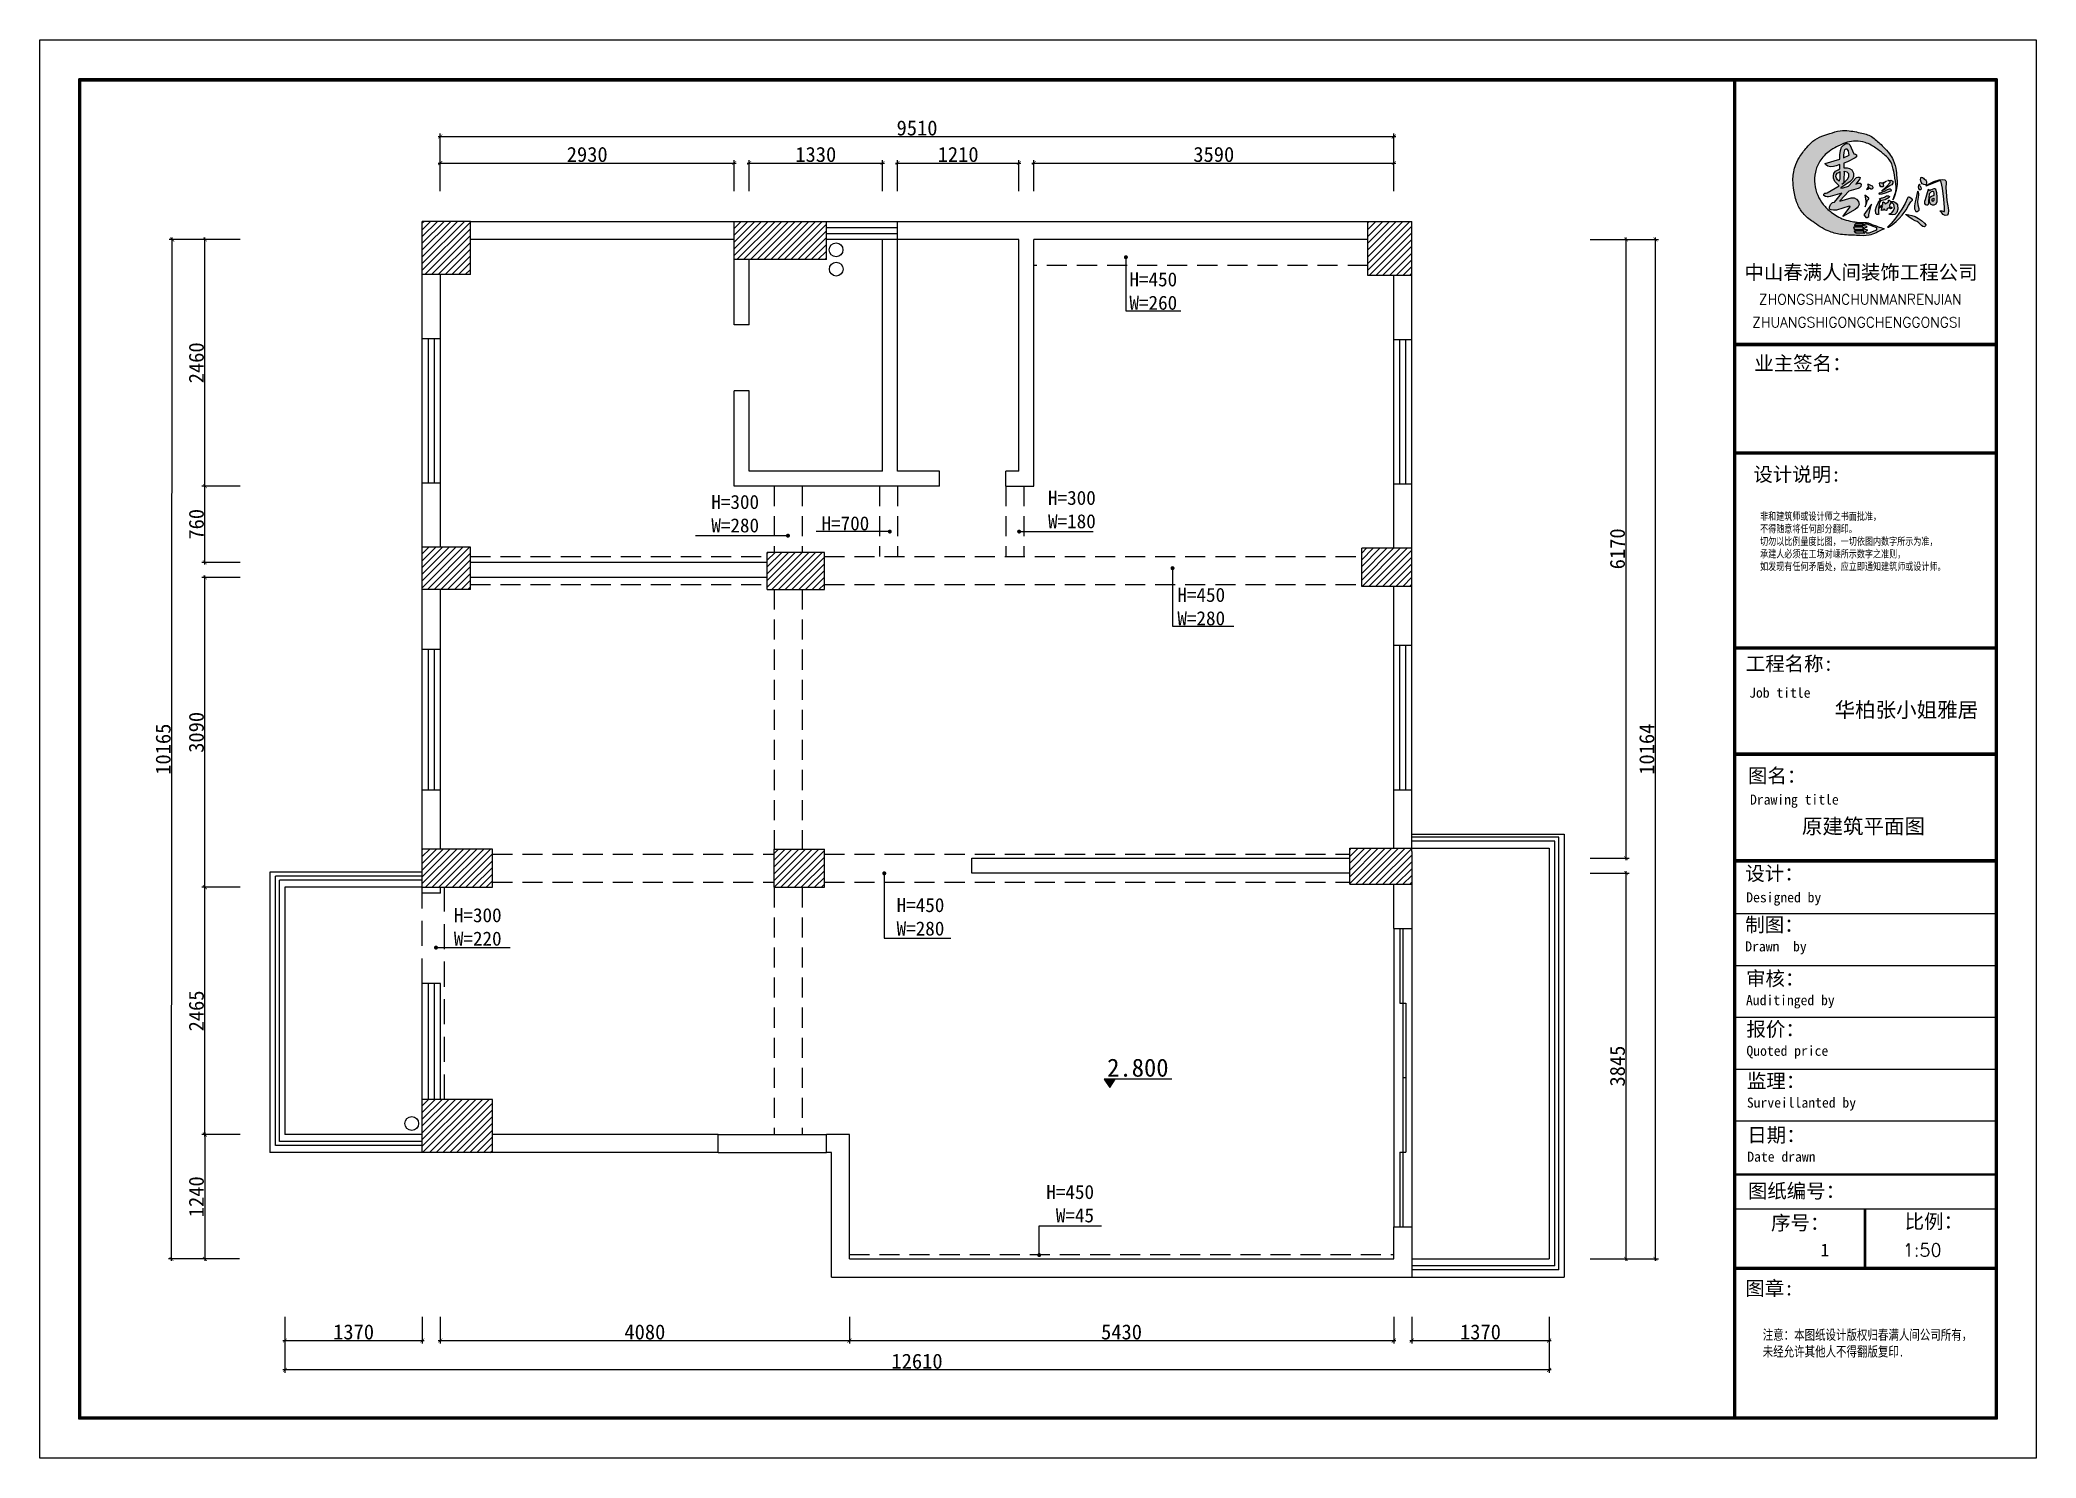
# Model space of a CAD drawing. Header units: millimetres. Extents: x 71641 to 191108, y -23091 to 29972.
# Drawn here: x 71641 to 91552, y -1139 to 13003 of the extents above; entities that cross this region are included whole.
import ezdxf

# ---------------------------------------------------------------- set-up
doc = ezdxf.new("R2010")
doc.units = ezdxf.units.MM
doc.linetypes.add('DASHED2', pattern=[0.375, 0.25, -0.125])
doc.layers.add('00', color=1, linetype='Continuous')
doc.layers.add('家', color=1, linetype='Continuous')
doc.styles.add('2121212', font='SIMFANG.TTF', dxfattribs={"height": 180})
doc.styles.add('50', font='SimSun.ttf', dxfattribs={"height": 150})
doc.styles.add('60', font='SimSun.ttf', dxfattribs={"height": 180})
doc.styles.add('ROMAND', font='romand.shx', dxfattribs={"height": 100})
doc.styles.add('STYLE-50B', font='SimSun.ttf', dxfattribs={"width": 0.766, "height": 150})
doc.dimstyles.new('50', dxfattribs={"dimscale": 0, "dimtxt": 150, "dimasz": 40, "dimexe": 30, "dimexo": 30, "dimgap": 10, "dimtad": 1, "dimdec": 0, "dimzin": 4, "dimdsep": 46, "dimtxsty": '50', "dimblk": 'ARCHTICK', "dimcen": 40, "dimdle": 20, "dimclrd": 8, "dimclre": 8, "dimclrt": 2, "dimadec": 0, "dimazin": 0, "dimtfac": 1, "dimtdec": 0, "dimtmove": 2, "dimatfit": 3, "dimldrblk": 'DOT', "dimfxl": 0, "dimtolj": 1, "dimtzin": 0, "dimlwd": -1, "dimarcsym": 0})
doc.dimstyles.new('60', dxfattribs={"dimscale": 0, "dimtxt": 180, "dimasz": 40, "dimexe": 30, "dimexo": 30, "dimgap": 40, "dimtad": 1, "dimdec": 0, "dimdsep": 46, "dimtxsty": '60', "dimblk": 'ARCHTICK', "dimcen": 40, "dimdle": 20, "dimclrd": 8, "dimclre": 8, "dimclrt": 2, "dimadec": 0, "dimazin": 0, "dimtfac": 1, "dimtdec": 0, "dimtmove": 2, "dimatfit": 3, "dimldrblk": 'DOT', "dimfxl": 0, "dimarcsym": 0})
pattern_1 = [(45, (-15350.57, 31906.157), (-33.67596, 33.67596), [])]

msp = doc.modelspace()

# ---------------------------------------------------------------- texts
at = {"color": 0, "char_height": 140, "style": '60'}
for s, insert, width, attachment_point in [('{\\C2;H=450\\PW=260}', (82508.7, 10685.3), 1089.366, 1), ('{\\C2;H=300\\PW=280}', (78814.3, 8465.7), 1089.366, 3), ('{\\C2;H=300\\PW=180}', (81696.7, 8506.5), 1089.366, 1), ('{\\C2;H=700}', (79913.4, 8252.4), 1089.366, 3), ('{\\C2;H=450\\PW=280}', (83463.1, 7539.1), 1089.366, 3), ('{\\C2;H=450\\PW=280}', (80662.5, 4445.6), 1089.366, 3), ('{\\C2;H=300\\PW=220}', (76246.2, 4344.8), 1217.684, 3), ('{\\C2;H=450\\PW=45}', (82155.5, 1584.9), 1089.366, 3)]:
    msp.add_mtext(s, dxfattribs=dict(at, insert=insert, width=width, attachment_point=attachment_point))
at = {"color": 2, "insert": (82898.8, 2844.5), "char_height": 180, "width": 1089.366, "attachment_point": 3, "style": '60'}
msp.add_mtext('2.800', dxfattribs=at)
at = {"layer": '00', "color": 8, "lineweight": -2, "style": 'ROMAND'}
for s, p in [('ZHONGSHANCHUNMANRENJIAN', (88787.5, 10365.4)), ('ZHUANGSHIGONGCHENGGONGSI', (88720.9, 10136.7))]:
    msp.add_text(s, height=101.26, dxfattribs=at).set_placement(p)
at = {"layer": '00', "color": 8, "lineweight": -2, "attachment_point": 1, "style": '2121212'}
for s, insert, char_height, width in [('{\\f宋体|b0|i0|c134|p2;中山春满人间装饰工程公司}', (88642.6, 10757.2, 0), 142.12, 2652.368), ('{\\f宋体|b0|i0|c134|p2;业主签名：}', (88741.8, 9849.5, 0), 142.12, 2109.278), ('{\\f宋体|b0|i0|c134|p2;设计说明:}', (88732.6, 8741.8, 0), 142.12, 2109.278), ('{\\f宋体|b0|i0|c134|p2;工程名称:}', (88656.7, 6854.1, 0), 142.12, 2109.278), ('{\\f宋体|b0|i0|c134|p2;Job title}', (88690.3, 6543.4, 0), 100, 2109.278), ('{\\fSimSun|b0|i0|c134|p2;\\C2;华柏张小姐雅居}', (89542.2, 6397.9, 0), 150, 2109.278), ('{\\f宋体|b0|i0|c134|p2;图名：}', (88677.9, 5736.8, 0), 142.12, 2109.278), ('{\\f宋体|b0|i0|c134|p2;Drawing title}', (88699.1, 5477.9, 0), 100, 2109.278), ('{\\f宋体|b0|i0|c134|p2;\\C2;原建筑平面图}', (89216.4, 5236.9, 0), 150, 2109.278), ('{\\f宋体|b0|i0|c134|p2;设计：}', (88652, 4762.2, 0), 142.12, 2109.278), ('{\\f宋体|b0|i0|c134|p2;Designed by}', (88661.3, 4502.7, 0), 100, 2109.278), ('{\\f宋体|b0|i0|c134|p2;制图：\\P\\H0.7036x;Drawn  by}', (88651.6, 4250.6, 0), 142.12, 2109.278), ('{\\f宋体|b0|i0|c134|p2;审核：\\P\\H0.7036x;Auditinged by }', (88658.9, 3714.4, 0), 142.12, 2109.278), ('{\\f宋体|b0|i0|c134|p2;报价：\\P\\H0.7036x;Quoted price}', (88663.3, 3209.4, 0), 142.12, 2109.278), ('{\\f宋体|b0|i0|c134|p2;监理：\\P\\H0.7036x;Surveillanted by}', (88667.9, 2692.6, 0), 142.12, 2109.278), ('{\\f宋体|b0|i0|c134|p2;日期：\\P\\H0.7036x;Date drawn}', (88671.7, 2153.6, 0), 142.12, 2109.278), ('{\\f宋体|b0|i0|c134|p2;图纸编号：}', (88677.4, 1596.3, 0), 142.12, 2109.278), ('{\\f宋体|b0|i0|c134|p2;序号：}', (88909.1, 1277.9, 0), 142.12, 2109.278), ('{\\f宋体|b0|i0|c134|p2;比例：}', (90241.5, 1291.9, 0), 142.12, 2109.278), ('{\\C2;1}', (89402.2, 1000.5), 129.2, 697.333), ('{\\Fromand.shx;\\C2;1:50}', (90221.9, 1000.5), 129.2, 697.333), ('{\\f宋体|b0|i0|c134|p2;图章\\f宋体|b0|i0|c0|p2;:}', (88652.1, 625.4, 0), 142.12, 2109.278)]:
    msp.add_mtext(s, dxfattribs=dict(at, insert=insert, char_height=char_height, width=width))
at = {"layer": '家', "color": 8, "lineweight": -2, "width": 2109.278, "attachment_point": 1, "style": 'STYLE-50B'}
for s, insert, char_height in [('非和建筑师或设计师之书面批准，\\P不得随意将任何部分翻印。\\P切勿以比例量度比图，一切依图内数字所示为准，\\P承建人必须在工场对嵊所示数字之准则，\\P如发现有任何矛盾处，应立即通知建筑师或设计师。', (88799.4, 8290.6, 0), 75), ('注意：本图纸设计版权归春满人间公司所有，未经允许其他人不得翻版复印{\\f宋体|b0|i0|c0|p2;.}', (88825.3, 140.7, 0), 100)]:
    msp.add_mtext(s, dxfattribs=dict(at, insert=insert, char_height=char_height))

# ---------------------------------------------------------------- blocks, each defined once
blk = doc.blocks.new('errerer')
at = {"lineweight": -2}
h = blk.add_hatch(color=8, dxfattribs=at)
edge = h.paths.add_edge_path()
edge.add_spline(control_points=[(171486, 68737), (171467, 68746), (171423, 68767), (171344, 68819), (171262, 68901), (171214, 68977), (171196, 69017), (171195, 69019)], knot_values=[22078.908695, 22078.908695, 22078.908695, 22078.908695, 22412.037046, 22864.417059, 23573.352389, 24248.663515, 24278.339872, 24278.339872, 24278.339872, 24278.339872], degree=3, periodic=0)
edge.add_line((171195, 69019), (170931, 68989))
edge.add_spline(control_points=[(170931, 68989), (170936, 68965), (170956, 68897), (171020, 68790), (171154, 68684), (171300, 68586), (171426, 68553), (171480, 68546), (171485, 68545)], knot_values=[12526.980967, 12526.980967, 12526.980967, 12526.980967, 12912.76376, 13656.443057, 14467.926065, 15619.199217, 16432.672519, 16505.49519, 16505.49519, 16505.49519, 16505.49519], degree=3, periodic=0)
edge.add_line((171485, 68545), (171486, 68737))
edge = h.paths.add_edge_path()
edge.add_spline(control_points=[(171195, 69019), (171178, 69060), (171154, 69151), (171162, 69292), (171203, 69396), (171239, 69445), (171248, 69456)], knot_values=[24278.339872, 24278.339872, 24278.339872, 24278.339872, 24990.75798, 25753.853245, 26502.771788, 26725.483087, 26725.483087, 26725.483087, 26725.483087], degree=3, periodic=0)
edge.add_line((171248, 69456), (171073, 69595))
edge.add_spline(control_points=[(171073, 69595), (171071, 69593), (171034, 69552), (170977, 69477), (170916, 69344), (170894, 69209), (170912, 69085), (170924, 69017), (170931, 68989)], knot_values=[9052.726852, 9052.726852, 9052.726852, 9052.726852, 9101.944213, 9929.860353, 10544.164147, 11423.717054, 12065.484855, 12526.980967, 12526.980967, 12526.980967, 12526.980967], degree=3, periodic=0)
edge.add_line((170931, 68989), (171195, 69019))
edge = h.paths.add_edge_path()
edge.add_spline(control_points=[(171248, 69456), (171273, 69488), (171329, 69540), (171404, 69584), (171477, 69621), (171552, 69653), (171652, 69666), (171717, 69658), (171747, 69650)], knot_values=[26725.483087, 26725.483087, 26725.483087, 26725.483087, 27368.223838, 27920.784045, 28117.800611, 28678.884262, 29205.082751, 29708.300033, 29708.300033, 29708.300033, 29708.300033], degree=3, periodic=0)
edge.add_line((171747, 69650), (171772, 69746))
edge.add_spline(control_points=[(171772, 69746), (171764, 69748), (171697, 69763), (171598, 69788), (171458, 69792), (171352, 69753), (171238, 69725), (171145, 69670), (171094, 69619), (171073, 69595)], knot_values=[5035.937639, 5035.937639, 5035.937639, 5035.937639, 5168.823273, 6115.22021, 6678.484335, 7362.56903, 7901.570556, 8555.150084, 9052.726852, 9052.726852, 9052.726852, 9052.726852], degree=3, periodic=0)
edge.add_line((171073, 69595), (171248, 69456))
edge = h.paths.add_edge_path()
edge.add_spline(control_points=[(171747, 69650), (171753, 69649), (171784, 69640), (171834, 69619), (171906, 69571), (171987, 69510), (172082, 69425), (172112, 69287), (172131, 69183), (172137, 69111), (172135, 69068), (172130, 69039), (172090, 68942), (172100, 68962), (172113, 68990), (172134, 69050), (172154, 69142), (172143, 69228), (172137, 69326), (172112, 69422), (172056, 69519), (171992, 69586), (171911, 69662), (171845, 69725), (171785, 69743), (171772, 69746)], knot_values=[29708.300033, 29708.300033, 29708.300033, 29708.300033, 29797.016202, 30219.334531, 30576.066107, 31166.961224, 31854.609826, 32527.805429, 33346.145394, 33558.688985, 33686.826136, 33998.293275, 34349.980564, 34349.980564, 34349.980564, 34833.989407, 35367.457213, 35826.6748, 36215.832047, 36925.939156, 37388.482191, 37988.741176, 38391.375961, 39174.849041, 39385.918203, 39385.918203, 39385.918203, 39385.918203], degree=3, periodic=0)
edge.add_line((171772, 69746), (171747, 69650))
h = blk.add_hatch(color=8, dxfattribs=at)
h.paths.add_polyline_path([(171606, 69317), (171579, 69336), (171549, 69343), (171511, 69343), (171509, 69400), (171554, 69415), (171648, 69464), (171664, 69476), (171662, 69497), (171650, 69507), (171632, 69511), (171582, 69620), (171570, 69630), (171554, 69634), (171535, 69632), (171509, 69617), (171483, 69591), (171469, 69549), (171462, 69500), (171461, 69448), (171287, 69393), (171291, 69381), (171320, 69363), (171353, 69356), (171386, 69360), (171419, 69365), (171462, 69381), (171462, 69329), (171442, 69320), (171409, 69301), (171389, 69273), (171386, 69246), (171388, 69218), (171403, 69181), (171433, 69148), (171455, 69128), (171313, 69044), (171299, 69041), (171282, 69039), (171270, 69029), (171270, 69013), (171291, 68999), (171310, 68996), (171327, 68996), (171348, 68999), (171488, 69041), (171398, 68933), (171376, 68928), (171353, 68906), (171341, 68871), (171341, 68848), (171358, 68840), (171386, 68838), (171421, 68838), (171573, 68883), (171586, 68881), (171587, 68878), (171499, 68762), (171645, 68843), (171669, 68864), (171683, 68880), (171693, 68904), (171688, 68939), (171664, 68968), (171634, 68982), (171598, 68985), (171462, 68944), (171462, 68946), (171572, 69065), (171683, 69096), (171697, 69103), (171716, 69119), (171719, 69145), (171705, 69159), (171684, 69159), (171653, 69148), (171704, 69213), (171705, 69226), (171695, 69232), (171678, 69230), (171662, 69226), (171568, 69124), (171504, 69105), (171474, 69100), (171474, 69103), (171528, 69138), (171584, 69176), (171613, 69209), (171625, 69239), (171625, 69278)])
h.paths.add_polyline_path([(171570, 69272), (171572, 69235), (171554, 69209), (171525, 69181), (171507, 69166), (171501, 69157), (171487, 69148), (171507, 69166), (171509, 69169), (171511, 69192), (171513, 69301), (171513, 69299), (171549, 69291)], flags=16)
h.paths.add_polyline_path([(171462, 69233), (171461, 69209), (171455, 69192), (171454, 69185), (171433, 69199), (171421, 69218), (171414, 69239), (171417, 69258), (171431, 69278), (171457, 69292), (171464, 69298)], flags=16)
h.paths.add_polyline_path([(171507, 69464), (171506, 69492), (171509, 69528), (171520, 69559), (171533, 69565), (171551, 69565), (171565, 69547), (171572, 69514), (171573, 69493)], flags=16)
h = blk.add_hatch(color=8, dxfattribs=at)
h.paths.add_polyline_path([(172061, 69063), (172078, 69067), (172080, 69079), (172078, 69081), (172064, 69088), (172052, 69088), (172028, 69079), (171995, 69058), (171955, 69044), (171941, 69041), (171934, 69041), (171929, 69037), (171934, 69029), (171969, 69031), (172009, 69043)])
h.paths.add_polyline_path([(172021, 69121), (171960, 69065), (171973, 69069), (172066, 69133), (172084, 69140), (172099, 69159), (172096, 69185), (172075, 69195), (172044, 69191), (172037, 69187), (172066, 69185), (172066, 69169)])
h.paths.add_polyline_path([(171955, 69117), (171973, 69114), (171983, 69115), (171985, 69129), (171981, 69140), (171983, 69152), (171993, 69162), (172021, 69185), (171976, 69164), (171969, 69162), (171953, 69162), (171946, 69166), (171938, 69161), (171940, 69135)])
h.paths.add_polyline_path([(171834, 69133), (171809, 69145), (171792, 69145), (171802, 69128), (171804, 69119), (171780, 69084), (171799, 69088), (171818, 69105), (171835, 69093), (171849, 69093), (171861, 69102), (171863, 69109), (171855, 69122)])
h.paths.add_polyline_path([(171761, 69017), (171761, 69015), (171775, 68949), (171775, 68939), (171773, 68913), (171766, 68878), (171783, 68916), (171792, 68958), (171806, 68965), (171809, 68973), (171808, 68980)])
h.paths.add_polyline_path([(171750, 68779), (171764, 68762), (171775, 68750), (171790, 68748), (171808, 68760), (171808, 68786), (171841, 68907)])
h.paths.add_polyline_path([(172054, 68987), (172059, 68999), (172044, 69006), (172023, 69006), (171997, 68992), (171973, 68982), (171964, 68985), (171938, 68973), (171941, 68965), (171952, 68958), (171948, 68952), (171940, 68951), (171920, 68923), (171900, 68880), (171891, 68842), (171893, 68795), (171907, 68786), (171922, 68784), (171929, 68789), (171927, 68805), (171924, 68819), (171926, 68854), (171973, 68890), (171966, 68859), (171960, 68833), (171973, 68835), (171981, 68836), (171995, 68852), (172007, 68836), (172023, 68833), (172031, 68840), (172026, 68850), (172033, 68855), (172045, 68862), (172051, 68868), (172059, 68859), (172070, 68854), (172085, 68857), (172089, 68864), (172084, 68871), (172075, 68874), (172056, 68881), (172059, 68894), (172070, 68920), (172092, 68920), (172111, 68904), (172117, 68861), (172106, 68833), (172087, 68805), (172068, 68795), (172051, 68791), (172061, 68786), (172090, 68781), (172122, 68784), (172144, 68810), (172155, 68847), (172151, 68902), (172139, 68921), (172120, 68933), (172104, 68939), (172071, 68939), (172066, 68947), (172054, 68956), (172044, 68954), (172044, 68949), (172044, 68935), (172004, 68914), (172000, 68923), (171985, 68935), (171979, 68930), (171979, 68923), (171979, 68906), (171945, 68883), (171927, 68866), (171929, 68878), (171934, 68913), (171950, 68942), (171964, 68952), (172005, 68959)])
h = blk.add_hatch(color=8, dxfattribs=at)
h.paths.add_polyline_path([(172162, 68785), (172122, 68729), (172077, 68677), (172041, 68639), (172038, 68637), (172035, 68633), (172044, 68632), (172059, 68639), (172090, 68659), (172137, 68700), (172173, 68736), (172207, 68776), (172255, 68842), (172283, 68893), (172312, 68934), (172334, 68954), (172332, 68960), (172306, 68986), (172298, 68989), (172294, 68992), (172285, 68992), (172278, 68987), (172272, 68979), (172243, 68917), (172204, 68848)])
h.paths.add_polyline_path([(172323, 68773), (172289, 68781), (172267, 68785), (172252, 68785), (172252, 68782), (172255, 68779), (172287, 68757), (172328, 68728), (172366, 68708), (172378, 68706), (172388, 68701), (172410, 68684), (172439, 68654), (172456, 68639), (172471, 68638), (172480, 68639), (172490, 68647), (172491, 68660), (172476, 68680), (172440, 68713), (172405, 68737), (172363, 68759)])
h.paths.add_polyline_path([(172358, 68852), (172363, 68835), (172374, 68822), (172387, 68821), (172402, 68827), (172411, 68837), (172411, 68853), (172401, 68898), (172398, 68938), (172405, 68988), (172409, 69021), (172409, 69037), (172405, 69052), (172401, 69060), (172397, 69063), (172393, 69061), (172385, 69024), (172374, 68967), (172366, 68935), (172358, 68890)])
h.paths.add_polyline_path([(172438, 69106), (172432, 69115), (172422, 69126), (172423, 69136), (172421, 69142), (172417, 69146), (172411, 69143), (172409, 69138), (172404, 69131), (172399, 69116), (172403, 69095), (172414, 69083), (172428, 69082), (172439, 69091)])
h.paths.add_polyline_path([(172436, 69171), (172449, 69153), (172470, 69142), (172485, 69140), (172497, 69145), (172501, 69158), (172501, 69179), (172497, 69187), (172487, 69201), (172473, 69208), (172463, 69220), (172451, 69229), (172441, 69230), (172441, 69228), (172434, 69229), (172431, 69222), (172430, 69199)])
h.paths.add_polyline_path([(172691, 69100), (172709, 68966), (172716, 68868), (172715, 68822), (172706, 68819), (172683, 68828), (172669, 68829), (172660, 68827), (172685, 68804), (172701, 68785), (172724, 68773), (172747, 68777), (172759, 68794), (172762, 68834), (172761, 68864), (172757, 68888), (172743, 68951), (172738, 69002), (172733, 69108), (172736, 69158), (172736, 69179), (172731, 69189), (172718, 69198), (172691, 69203), (172652, 69201), (172589, 69180), (172525, 69149), (172499, 69133), (172492, 69125), (172504, 69126), (172526, 69134), (172652, 69187), (172663, 69188), (172669, 69188), (172676, 69173)])
h.paths.add_polyline_path([(172535, 69034), (172543, 69045), (172561, 69061), (172570, 69065), (172577, 69065), (172582, 69059), (172586, 69034), (172588, 69013), (172559, 68999), (172538, 68982), (172533, 68967), (172533, 68938), (172544, 68911), (172569, 68899), (172593, 68901), (172614, 68914), (172629, 68940), (172628, 68992), (172625, 69042), (172613, 69082), (172601, 69090), (172586, 69091), (172569, 69085), (172549, 69075), (172537, 69068), (172532, 69078), (172527, 69083), (172520, 69081), (172518, 69078), (172515, 69069), (172510, 69043), (172485, 68960), (172477, 68940), (172475, 68925), (172477, 68915), (172485, 68905), (172500, 68902), (172514, 68902), (172523, 68909), (172528, 68925), (172530, 68952), (172533, 68979)])
h.paths.add_polyline_path([(172572, 68974), (172566, 68963), (172569, 68950), (172574, 68940), (172581, 68942), (172587, 68952), (172589, 68966), (172588, 68981)], flags=17)
h = blk.add_hatch(color=8, dxfattribs=at)
edge = h.paths.add_edge_path()
edge.add_spline(control_points=[(171485, 68545), (171544, 68538), (171652, 68538), (171834, 68520), (171921, 68585), (171998, 68614), (171942, 68630), (171917, 68640), (171857, 68661), (171820, 68678), (171780, 68688), (171733, 68687), (171673, 68691), (171598, 68700), (171536, 68717), (171495, 68733), (171486, 68737)], knot_values=[16505.49519, 16505.49519, 16505.49519, 16505.49519, 17462.307767, 18254.424733, 19263.770823, 19286.294409, 19393.463502, 19769.722666, 20039.931175, 20323.71298, 20426.202415, 20700.644692, 21064.187457, 21384.09699, 21917.120996, 22078.908695, 22078.908695, 22078.908695, 22078.908695], degree=3, periodic=0)
edge.add_line((171486, 68737), (171485, 68545))
h.paths.add_polyline_path([(171633, 68620), (171632, 68631), (171638, 68636), (171744, 68632), (171743, 68629), (171742, 68621), (171742, 68617), (171746, 68606), (171636, 68610)], flags=16)
h.paths.add_polyline_path([(171640, 68590), (171751, 68587), (171751, 68582), (171750, 68578), (171751, 68573), (171753, 68569), (171756, 68565), (171760, 68562), (171658, 68565, -0.485719)], flags=16)
h.paths.add_polyline_path([(171641, 68650, -0.499354), (171660, 68674), (171745, 68674), (171746, 68674), (171746, 68674), (171742, 68670), (171738, 68667), (171737, 68655), (171738, 68648, -0.17168), (171737, 68648)], flags=16)
h.paths.add_polyline_path([(171753, 68653), (171754, 68661), (171759, 68666), (171765, 68670), (171774, 68671), (171783, 68671), (171786, 68671), (171900, 68627), (171900, 68598), (171808, 68562), (171801, 68560), (171797, 68560), (171785, 68562), (171776, 68568), (171771, 68577), (171773, 68585), (171780, 68590), (171798, 68595), (171771, 68604), (171763, 68609), (171759, 68617), (171761, 68625), (171767, 68629), (171779, 68634), (171790, 68639), (171758, 68648)], flags=16)
at = {"color": 8, "lineweight": -2}
for points in [[(171287, 69393), (171461, 69448), (171462, 69500), (171469, 69549), (171483, 69591), (171509, 69617), (171535, 69632), (171554, 69634), (171570, 69630), (171582, 69620), (171632, 69511), (171650, 69507), (171662, 69497), (171664, 69476), (171648, 69464), (171554, 69415), (171509, 69400), (171511, 69343), (171549, 69343), (171579, 69336), (171606, 69317), (171625, 69278), (171625, 69239), (171613, 69209), (171584, 69176), (171528, 69138), (171474, 69103), (171474, 69100), (171504, 69105), (171568, 69124), (171662, 69226), (171678, 69230), (171695, 69232), (171705, 69226), (171704, 69213), (171653, 69148), (171684, 69159), (171705, 69159), (171719, 69145), (171716, 69119), (171697, 69103), (171683, 69096), (171572, 69065), (171462, 68946), (171462, 68944), (171598, 68985), (171634, 68982), (171664, 68968), (171688, 68939), (171693, 68904), (171683, 68880), (171669, 68864), (171645, 68843), (171499, 68762), (171587, 68878), (171586, 68881), (171573, 68883), (171421, 68838), (171386, 68838), (171358, 68840), (171341, 68848), (171341, 68871), (171353, 68906), (171376, 68928), (171398, 68933), (171488, 69041), (171348, 68999), (171327, 68996), (171310, 68996), (171291, 68999), (171270, 69013), (171270, 69029), (171282, 69039), (171299, 69041), (171313, 69044), (171455, 69128), (171433, 69148), (171403, 69181), (171388, 69218), (171386, 69246), (171389, 69273), (171409, 69301), (171442, 69320), (171462, 69329), (171462, 69381), (171419, 69365), (171386, 69360), (171353, 69356), (171320, 69363), (171291, 69381)], [(171507, 69464), (171573, 69493), (171572, 69514), (171565, 69547), (171551, 69565), (171533, 69565), (171520, 69559), (171509, 69528), (171506, 69492)], [(171464, 69298), (171462, 69233), (171461, 69209), (171455, 69192), (171454, 69185), (171433, 69199), (171421, 69218), (171414, 69239), (171417, 69258), (171431, 69278), (171457, 69292)], [(171513, 69301), (171511, 69192), (171509, 69169), (171501, 69157), (171487, 69148), (171525, 69181), (171554, 69209), (171572, 69235), (171570, 69272), (171549, 69291), (171513, 69299)], [(171792, 69145), (171802, 69128), (171804, 69119), (171780, 69084), (171799, 69088), (171818, 69105), (171835, 69093), (171849, 69093), (171861, 69102), (171863, 69109), (171855, 69122), (171834, 69133), (171809, 69145)], [(172078, 69081), (172064, 69088), (172052, 69088), (172028, 69079), (171995, 69058), (171955, 69044), (171941, 69041), (171934, 69041), (171929, 69037), (171934, 69029), (171969, 69031), (172009, 69043), (172061, 69063), (172078, 69067), (172080, 69079)], [(172021, 69185), (171993, 69162), (171983, 69152), (171981, 69140), (171985, 69129), (171983, 69115), (171973, 69114), (171955, 69117), (171940, 69135), (171938, 69161), (171946, 69166), (171953, 69162), (171969, 69162), (171976, 69164)], [(172037, 69190), (172075, 69195), (172096, 69185), (172099, 69159), (172084, 69140), (172066, 69133), (171973, 69069), (171960, 69065), (172021, 69121), (172066, 69169), (172066, 69181), (172063, 69185), (172037, 69187), (172045, 69192)], [(172393, 69061), (172385, 69024), (172374, 68967), (172366, 68935), (172358, 68890), (172358, 68852), (172363, 68835), (172374, 68822), (172387, 68821), (172402, 68827), (172411, 68837), (172411, 68853), (172401, 68898), (172398, 68938), (172405, 68988), (172409, 69021), (172409, 69037), (172405, 69052), (172401, 69060), (172397, 69063)], [(172411, 69145), (172409, 69138), (172404, 69131), (172399, 69116), (172403, 69095), (172414, 69083), (172428, 69082), (172439, 69091), (172438, 69106), (172432, 69115), (172422, 69126), (172423, 69136), (172421, 69142), (172417, 69146), (172412, 69144)], [(172441, 69230), (172451, 69229), (172463, 69220), (172473, 69208), (172487, 69201), (172497, 69187), (172501, 69179), (172501, 69158), (172497, 69145), (172485, 69140), (172470, 69142), (172449, 69153), (172436, 69171), (172430, 69199), (172431, 69222), (172434, 69229), (172441, 69228)], [(172520, 69081), (172518, 69078), (172515, 69069), (172510, 69043), (172485, 68960), (172477, 68940), (172475, 68925), (172477, 68915), (172485, 68905), (172500, 68902), (172514, 68902), (172523, 68909), (172528, 68925), (172530, 68952), (172533, 68979), (172535, 69034), (172543, 69045), (172561, 69061), (172570, 69065), (172577, 69065), (172582, 69059), (172586, 69034), (172588, 69013), (172559, 68999), (172538, 68982), (172533, 68967), (172533, 68938), (172544, 68911), (172569, 68899), (172593, 68901), (172614, 68914), (172629, 68940), (172628, 68992), (172625, 69042), (172613, 69082), (172601, 69090), (172586, 69091), (172569, 69085), (172549, 69075), (172537, 69068), (172532, 69078), (172527, 69083)], [(172492, 69124), (172499, 69133), (172525, 69149), (172589, 69180), (172652, 69201), (172691, 69203), (172718, 69198), (172731, 69189), (172736, 69179), (172736, 69158), (172733, 69108), (172738, 69002), (172743, 68951), (172757, 68888), (172761, 68864), (172762, 68834), (172759, 68794), (172747, 68777), (172724, 68773), (172701, 68785), (172685, 68804), (172660, 68827), (172669, 68829), (172683, 68828), (172706, 68819), (172715, 68822), (172716, 68868), (172709, 68966), (172691, 69100), (172676, 69173), (172669, 69188), (172663, 69188), (172652, 69187), (172526, 69134), (172504, 69126), (172491, 69124)], [(171841, 68907), (171750, 68779), (171764, 68762), (171775, 68750), (171790, 68748), (171808, 68760), (171808, 68786)], [(171761, 69015), (171775, 68949), (171775, 68939), (171773, 68913), (171766, 68878), (171783, 68916), (171792, 68958), (171806, 68965), (171809, 68973), (171808, 68980), (171761, 69017)], [(172051, 68791), (172068, 68795), (172087, 68805), (172106, 68833), (172117, 68861), (172111, 68904), (172092, 68920), (172070, 68920), (172059, 68894), (172056, 68881), (172075, 68874), (172084, 68871), (172089, 68864), (172085, 68857), (172070, 68854), (172059, 68859), (172051, 68868), (172045, 68862), (172033, 68855), (172026, 68850), (172031, 68840), (172023, 68833), (172007, 68836), (171995, 68852), (171981, 68836), (171973, 68835), (171960, 68833), (171966, 68859), (171973, 68890), (171926, 68854), (171924, 68819), (171927, 68805), (171929, 68789), (171922, 68784), (171907, 68786), (171893, 68795), (171891, 68842), (171900, 68880), (171920, 68923), (171940, 68951), (171948, 68952), (171952, 68958), (171941, 68965), (171938, 68973), (171964, 68985), (171973, 68982), (171997, 68992), (172023, 69006), (172044, 69006), (172059, 68999), (172054, 68987), (172005, 68959), (171964, 68952), (171950, 68942), (171934, 68913), (171929, 68878), (171927, 68866), (171945, 68883), (171979, 68906), (171979, 68923), (171979, 68930), (171985, 68935), (172000, 68923), (172004, 68914), (172044, 68935), (172044, 68949), (172044, 68954), (172054, 68956), (172066, 68947), (172071, 68939), (172104, 68939), (172120, 68933), (172139, 68921), (172151, 68902), (172155, 68847), (172144, 68810), (172122, 68784), (172090, 68781), (172061, 68786)], [(172330, 68962), (172306, 68986), (172298, 68989), (172294, 68992), (172285, 68992), (172278, 68987), (172272, 68979), (172243, 68917), (172204, 68848), (172162, 68785), (172122, 68729), (172077, 68677), (172041, 68639), (172038, 68637), (172035, 68633), (172044, 68632), (172059, 68639), (172090, 68659), (172137, 68700), (172173, 68736), (172207, 68776), (172255, 68842), (172283, 68893), (172312, 68934), (172334, 68954), (172331, 68964), (172315, 68978)], [(172588, 68981), (172589, 68966), (172587, 68952), (172581, 68942), (172574, 68940), (172569, 68950), (172566, 68963), (172572, 68974), (172588, 68981)], [(171744, 68632), (171743, 68625), (171742, 68617), (171746, 68606), (171636, 68610), (171633, 68620), (171632, 68631), (171638, 68636)], [(171744, 68632), (171638, 68636), (171635, 68633), (171632, 68631), (171632, 68623), (171634, 68615), (171636, 68610), (171746, 68606), (171744, 68611), (171742, 68617), (171742, 68621), (171743, 68629)], [(171751, 68587), (171640, 68590), (171639, 68584), (171640, 68579), (171643, 68573), (171648, 68569), (171654, 68566), (171760, 68562), (171756, 68565), (171753, 68569), (171751, 68573), (171750, 68578), (171751, 68582), (171751, 68587)], [(171746, 68674), (171742, 68670), (171738, 68667), (171737, 68661), (171737, 68655), (171738, 68648), (171641, 68650), (171641, 68655), (171642, 68661), (171645, 68667), (171652, 68672), (171660, 68674)], [(171900, 68627), (171900, 68598), (171808, 68562), (171801, 68560), (171797, 68560), (171785, 68562), (171776, 68568), (171771, 68577), (171773, 68585), (171780, 68590), (171798, 68595), (171771, 68604), (171763, 68609), (171759, 68617), (171761, 68625), (171767, 68629), (171779, 68634), (171790, 68639), (171758, 68648), (171753, 68653), (171754, 68661), (171759, 68666), (171765, 68670), (171774, 68671), (171783, 68671), (171786, 68671), (171900, 68627)], [(172252, 68785), (172267, 68785), (172289, 68781), (172323, 68773), (172363, 68759), (172405, 68737), (172440, 68713), (172476, 68680), (172491, 68660), (172490, 68647), (172480, 68639), (172471, 68638), (172456, 68639), (172439, 68654), (172410, 68684), (172388, 68701), (172378, 68706), (172366, 68708), (172328, 68728), (172287, 68757), (172255, 68779), (172252, 68782)]]:
    blk.add_lwpolyline(points, close=True, dxfattribs=at)
for points in [[(171760, 68562), (171658, 68565, -0.485719), (171640, 68590), (171751, 68587), (171750, 68578), (171753, 68569)], [(171746, 68674), (171660, 68674, 0.499354), (171641, 68650), (171737, 68648, 0.17168), (171738, 68648), (171737, 68655), (171738, 68667), (171746, 68674)]]:
    blk.add_lwpolyline(points, format="xyb", close=True, dxfattribs=at)
at = {"color": 8, "lineweight": -2, "start_tangent": (0.425577, 0.904922), "end_tangent": (0.425577, 0.904922)}
blk.add_spline([(172100, 68962), (172131, 69048), (172149, 69146), (172144, 69233), (172137, 69305), (172102, 69434), (172058, 69509), (171983, 69594), (171928, 69646), (171810, 69734), (171748, 69752), (171573, 69786), (171467, 69786), (171343, 69753), (171246, 69722), (171140, 69660), (171067, 69588), (170975, 69463), (170927, 69357), (170901, 69194), (170914, 69074), (170952, 68919), (171023, 68799), (171138, 68699), (171324, 68587), (171471, 68547), (171664, 68534), (171813, 68536), (171988, 68610), (171992, 68612), (171974, 68621), (171907, 68643), (171859, 68661), (171809, 68680), (171791, 68685), (171739, 68688), (171671, 68692), (171611, 68700), (171514, 68726), (171430, 68765), (171359, 68812), (171264, 68906), (171198, 69014), (171162, 69148), (171170, 69292), (171223, 69422), (171335, 69540), (171424, 69594), (171457, 69611), (171555, 69649), (171653, 69662), (171764, 69646), (171837, 69615), (171893, 69579), (171982, 69512), (172071, 69418), (172109, 69297), (172134, 69145), (172137, 69105), (172136, 69081), (172122, 69024), (172100, 68962)], degree=3, dxfattribs=at)
blk = doc.blocks.new('_ARCHTICK')
at = {"color": 0, "linetype": 'ByBlock', "const_width": 0.15}
blk.add_lwpolyline([(-0.5, -0.5), (0.5, 0.5)], dxfattribs=at)
blk = doc.blocks.new('*D13')
at = {"color": 8, "lineweight": -2}
for p, q in [((74085, 270), (74085, -289)), ((86695, 270), (86695, -289))]:
    blk.add_line(p, q, dxfattribs=at)
at = {"color": 8}
blk.add_line((86715, -259), (74065, -259), dxfattribs=at)
at = {"layer": 'Defpoints', "color": 0}
for p in [(74085, 300), (86695, 300), (74085, -259)]:
    blk.add_point(p, dxfattribs=at)
at = {"color": 8, "xscale": 40, "yscale": 40, "zscale": 40}
for p, rotation in [((74085, -259), 179.9999999999972), ((86695, -259), 359.9999999999972)]:
    blk.add_blockref('_ARCHTICK', p, dxfattribs=dict(at, rotation=rotation))
at = {"color": 2, "insert": (80390, -174), "char_height": 150, "attachment_point": 5, "style": '50'}
blk.add_mtext('\\A1;12610', dxfattribs=at)
blk = doc.blocks.new('_Dot')
at = {"color": 0, "linetype": 'ByBlock', "lineweight": -2}
blk.add_line((-0.5, 0), (-1, 0), dxfattribs=at)
at = {"color": 0, "linetype": 'ByBlock', "const_width": 0.5}
blk.add_lwpolyline([(-0.25, 0, 1), (0.25, 0, 1)], format="xyb", close=True, dxfattribs=at)
blk = doc.blocks.new('DOT')
at = {"color": 0, "linetype": 'ByBlock'}
blk.add_line((-0.5, 0), (-1, 0), dxfattribs=at)
at = {"color": 0, "linetype": 'ByBlock', "const_width": 0.5}
blk.add_lwpolyline([(-0.25, 0, 1), (0.25, 0, 1)], format="xyb", close=True, dxfattribs=at)
blk = doc.blocks.new('*D14')
at = {"color": 8, "lineweight": -2}
for p, q in [((73639, 11012), (72930, 11013)), ((73632, 847), (72923, 847))]:
    blk.add_line(p, q, dxfattribs=at)
at = {"color": 8}
blk.add_line((72953, 827), (72960, 11032), dxfattribs=at)
at = {"layer": 'Defpoints', "color": 0}
for p in [(72960, 11012), (73669, 11012), (73662, 847)]:
    blk.add_point(p, dxfattribs=at)
at = {"color": 8, "xscale": 40, "yscale": 40, "zscale": 40}
for p, rotation in [((72960, 11012), 89.96048121785951), ((72953, 847), 269.9604812178595)]:
    blk.add_blockref('_ARCHTICK', p, dxfattribs=dict(at, rotation=rotation))
at = {"color": 2, "insert": (72871, 5930), "char_height": 150, "attachment_point": 5, "rotation": 89.9605, "style": '50'}
blk.add_mtext('\\A1;10165', dxfattribs=at)
blk = doc.blocks.new('*D15')
at = {"color": 8, "lineweight": -2}
for p, q in [((73639, 11013), (73257, 11013)), ((73639, 8553), (73257, 8553))]:
    blk.add_line(p, q, dxfattribs=at)
at = {"color": 8}
blk.add_line((73287, 8533), (73287, 11033), dxfattribs=at)
at = {"layer": 'Defpoints', "color": 0}
for p in [(73287, 11013), (73669, 11013), (73669, 8553)]:
    blk.add_point(p, dxfattribs=at)
at = {"color": 8, "xscale": 40, "yscale": 40, "zscale": 40}
for p, rotation in [((73287, 11013), 90), ((73287, 8553), 270)]:
    blk.add_blockref('_ARCHTICK', p, dxfattribs=dict(at, rotation=rotation))
at = {"color": 2, "insert": (73202, 9783), "char_height": 150, "attachment_point": 5, "rotation": 90, "style": '50'}
blk.add_mtext('\\A1;2460', dxfattribs=at)
blk = doc.blocks.new('*D16')
at = {"color": 8, "lineweight": -2}
for p, q in [((73639, 4553), (73257, 4553)), ((73639, 2088), (73257, 2088))]:
    blk.add_line(p, q, dxfattribs=at)
at = {"color": 8}
blk.add_line((73287, 2068), (73287, 4573), dxfattribs=at)
at = {"layer": 'Defpoints', "color": 0}
for p in [(73287, 4553), (73669, 4553), (73669, 2088)]:
    blk.add_point(p, dxfattribs=at)
at = {"color": 8, "xscale": 40, "yscale": 40, "zscale": 40}
for p, rotation in [((73287, 4553), 90), ((73287, 2088), 270)]:
    blk.add_blockref('_ARCHTICK', p, dxfattribs=dict(at, rotation=rotation))
at = {"color": 2, "insert": (73202, 3320), "char_height": 150, "attachment_point": 5, "rotation": 90, "style": '50'}
blk.add_mtext('\\A1;2465', dxfattribs=at)
blk = doc.blocks.new('*D17')
at = {"color": 8, "lineweight": -2}
for p, q in [((75635, 270), (75635, 3)), ((79715, 270), (79715, 3))]:
    blk.add_line(p, q, dxfattribs=at)
at = {"color": 8}
blk.add_line((75615, 33), (79735, 33), dxfattribs=at)
at = {"layer": 'Defpoints', "color": 0}
for p in [(75635, 300), (79715, 300), (79715, 33)]:
    blk.add_point(p, dxfattribs=at)
at = {"color": 8, "xscale": 40, "yscale": 40, "zscale": 40, "rotation": 180}
blk.add_blockref('_ARCHTICK', (75635, 33), dxfattribs=at)
at = {"color": 8, "xscale": 40, "yscale": 40, "zscale": 40}
blk.add_blockref('_ARCHTICK', (79715, 33), dxfattribs=at)
at = {"color": 2, "insert": (77675, 118), "char_height": 150, "attachment_point": 5, "style": '50'}
blk.add_mtext('\\A1;4080', dxfattribs=at)
blk = doc.blocks.new('*D18')
at = {"color": 8, "lineweight": -2}
for p, q in [((73639, 2087), (73257, 2087)), ((73632, 847), (73257, 847))]:
    blk.add_line(p, q, dxfattribs=at)
at = {"color": 8}
blk.add_line((73287, 2107), (73287, 827), dxfattribs=at)
at = {"layer": 'Defpoints', "color": 0}
for p in [(73669, 2087), (73287, 847), (73662, 847)]:
    blk.add_point(p, dxfattribs=at)
at = {"color": 8, "xscale": 40, "yscale": 40, "zscale": 40}
for p, rotation in [((73287, 2087), 90), ((73287, 847), 270)]:
    blk.add_blockref('_ARCHTICK', p, dxfattribs=dict(at, rotation=rotation))
at = {"color": 2, "insert": (73202, 1467), "char_height": 150, "attachment_point": 5, "rotation": 90, "style": '50'}
blk.add_mtext('\\A1;1240', dxfattribs=at)
blk = doc.blocks.new('*D19')
at = {"color": 8, "lineweight": -2}
for p, q in [((74085, 270), (74085, 3)), ((75455, 270), (75455, 3))]:
    blk.add_line(p, q, dxfattribs=at)
at = {"color": 8}
blk.add_line((74065, 33), (75475, 33), dxfattribs=at)
at = {"layer": 'Defpoints', "color": 0}
for p in [(74085, 300), (75455, 300), (75455, 33)]:
    blk.add_point(p, dxfattribs=at)
at = {"color": 8, "xscale": 40, "yscale": 40, "zscale": 40, "rotation": 180}
blk.add_blockref('_ARCHTICK', (74085, 33), dxfattribs=at)
at = {"color": 8, "xscale": 40, "yscale": 40, "zscale": 40}
blk.add_blockref('_ARCHTICK', (75455, 33), dxfattribs=at)
at = {"color": 2, "insert": (74770, 118), "char_height": 150, "attachment_point": 5, "style": '50'}
blk.add_mtext('\\A1;1370', dxfattribs=at)
blk = doc.blocks.new('*D20')
at = {"color": 8, "lineweight": -2}
for p, q in [((79715, 270), (79715, 3)), ((85145, 270), (85145, 3))]:
    blk.add_line(p, q, dxfattribs=at)
at = {"color": 8}
blk.add_line((79695, 33), (85165, 33), dxfattribs=at)
at = {"layer": 'Defpoints', "color": 0}
for p in [(79715, 300), (85145, 300), (85145, 33)]:
    blk.add_point(p, dxfattribs=at)
at = {"color": 8, "xscale": 40, "yscale": 40, "zscale": 40, "rotation": 180}
blk.add_blockref('_ARCHTICK', (79715, 33), dxfattribs=at)
at = {"color": 8, "xscale": 40, "yscale": 40, "zscale": 40}
blk.add_blockref('_ARCHTICK', (85145, 33), dxfattribs=at)
at = {"color": 2, "insert": (82430, 118), "char_height": 150, "attachment_point": 5, "style": '50'}
blk.add_mtext('\\A1;5430', dxfattribs=at)
blk = doc.blocks.new('*D21')
at = {"color": 8, "lineweight": -2}
for p, q in [((85325, 270), (85325, 3)), ((86695, 270), (86695, 3))]:
    blk.add_line(p, q, dxfattribs=at)
at = {"color": 8}
blk.add_line((85305, 33), (86715, 33), dxfattribs=at)
at = {"layer": 'Defpoints', "color": 0}
for p in [(85325, 300), (86695, 300), (86695, 33)]:
    blk.add_point(p, dxfattribs=at)
at = {"color": 8, "xscale": 40, "yscale": 40, "zscale": 40, "rotation": 180}
blk.add_blockref('_ARCHTICK', (85325, 33), dxfattribs=at)
at = {"color": 8, "xscale": 40, "yscale": 40, "zscale": 40}
blk.add_blockref('_ARCHTICK', (86695, 33), dxfattribs=at)
at = {"color": 2, "insert": (86010, 118), "char_height": 150, "attachment_point": 5, "style": '50'}
blk.add_mtext('\\A1;1370', dxfattribs=at)
blk = doc.blocks.new('*D22')
at = {"color": 8, "lineweight": -2}
for p, q in [((73639, 7643), (73257, 7643)), ((73639, 4553), (73257, 4553))]:
    blk.add_line(p, q, dxfattribs=at)
at = {"color": 8}
blk.add_line((73287, 4533), (73287, 7663), dxfattribs=at)
at = {"layer": 'Defpoints', "color": 0}
for p in [(73287, 7643), (73669, 7643), (73669, 4553)]:
    blk.add_point(p, dxfattribs=at)
at = {"color": 8, "xscale": 40, "yscale": 40, "zscale": 40}
for p, rotation in [((73287, 7643), 90), ((73287, 4553), 270)]:
    blk.add_blockref('_ARCHTICK', p, dxfattribs=dict(at, rotation=rotation))
at = {"color": 2, "insert": (73202, 6098), "char_height": 150, "attachment_point": 5, "rotation": 90, "style": '50'}
blk.add_mtext('\\A1;3090', dxfattribs=at)
blk = doc.blocks.new('*D23')
at = {"color": 8}
blk.add_line((73287, 7773), (73287, 8573), dxfattribs=at)
at = {"color": 8, "lineweight": -2}
for p, q in [((73639, 8553), (73257, 8553)), ((73639, 7793), (73257, 7793))]:
    blk.add_line(p, q, dxfattribs=at)
at = {"layer": 'Defpoints', "color": 0}
for p in [(73287, 8553), (73669, 8553), (73669, 7793)]:
    blk.add_point(p, dxfattribs=at)
at = {"color": 8, "xscale": 40, "yscale": 40, "zscale": 40}
for p, rotation in [((73287, 8553), 90), ((73287, 7793), 270)]:
    blk.add_blockref('_ARCHTICK', p, dxfattribs=dict(at, rotation=rotation))
at = {"color": 2, "insert": (73202, 8173), "char_height": 150, "attachment_point": 5, "rotation": 90, "style": '50'}
blk.add_mtext('\\A1;760', dxfattribs=at)
blk = doc.blocks.new('*D24')
at = {"color": 8}
blk.add_line((78695, 11775), (80065, 11775), dxfattribs=at)
at = {"color": 8, "lineweight": -2}
for p, q in [((78715, 11496), (78715, 11805)), ((80045, 11496), (80045, 11805))]:
    blk.add_line(p, q, dxfattribs=at)
at = {"layer": 'Defpoints', "color": 0}
for p in [(80045, 11775), (78715, 11466), (80045, 11466)]:
    blk.add_point(p, dxfattribs=at)
at = {"color": 8, "xscale": 40, "yscale": 40, "zscale": 40, "rotation": 180}
blk.add_blockref('_ARCHTICK', (78715, 11775), dxfattribs=at)
at = {"color": 8, "xscale": 40, "yscale": 40, "zscale": 40}
blk.add_blockref('_ARCHTICK', (80045, 11775), dxfattribs=at)
at = {"color": 2, "insert": (79380, 11860), "char_height": 150, "attachment_point": 5, "style": '50'}
blk.add_mtext('\\A1;1330', dxfattribs=at)
blk = doc.blocks.new('*D25')
at = {"color": 8}
blk.add_line((75615, 12039), (85165, 12039), dxfattribs=at)
at = {"color": 8, "lineweight": -2}
for p, q in [((75635, 11496), (75635, 12069)), ((85145, 11496), (85145, 12069))]:
    blk.add_line(p, q, dxfattribs=at)
at = {"layer": 'Defpoints', "color": 0}
for p in [(85145, 12039), (75635, 11466), (85145, 11466)]:
    blk.add_point(p, dxfattribs=at)
at = {"color": 8, "xscale": 40, "yscale": 40, "zscale": 40, "rotation": 180}
blk.add_blockref('_ARCHTICK', (75635, 12039), dxfattribs=at)
at = {"color": 8, "xscale": 40, "yscale": 40, "zscale": 40}
blk.add_blockref('_ARCHTICK', (85145, 12039), dxfattribs=at)
at = {"color": 2, "insert": (80390, 12124), "char_height": 150, "attachment_point": 5, "style": '50'}
blk.add_mtext('\\A1;9510', dxfattribs=at)
blk = doc.blocks.new('*D26')
at = {"color": 8}
blk.add_line((75615, 11775), (78585, 11775), dxfattribs=at)
at = {"color": 8, "lineweight": -2}
for p, q in [((75635, 11496), (75635, 11805)), ((78565, 11496), (78565, 11805))]:
    blk.add_line(p, q, dxfattribs=at)
at = {"layer": 'Defpoints', "color": 0}
for p in [(78565, 11775), (75635, 11466), (78565, 11466)]:
    blk.add_point(p, dxfattribs=at)
at = {"color": 8, "xscale": 40, "yscale": 40, "zscale": 40, "rotation": 180}
blk.add_blockref('_ARCHTICK', (75635, 11775), dxfattribs=at)
at = {"color": 8, "xscale": 40, "yscale": 40, "zscale": 40}
blk.add_blockref('_ARCHTICK', (78565, 11775), dxfattribs=at)
at = {"color": 2, "insert": (77100, 11860), "char_height": 150, "attachment_point": 5, "style": '50'}
blk.add_mtext('\\A1;2930', dxfattribs=at)
blk = doc.blocks.new('*D27')
at = {"color": 8}
blk.add_line((81535, 11775), (85165, 11775), dxfattribs=at)
at = {"color": 8, "lineweight": -2}
for p, q in [((81555, 11496), (81555, 11805)), ((85145, 11496), (85145, 11805))]:
    blk.add_line(p, q, dxfattribs=at)
at = {"layer": 'Defpoints', "color": 0}
for p in [(85145, 11775), (81555, 11466), (85145, 11466)]:
    blk.add_point(p, dxfattribs=at)
at = {"color": 8, "xscale": 40, "yscale": 40, "zscale": 40, "rotation": 180}
blk.add_blockref('_ARCHTICK', (81555, 11775), dxfattribs=at)
at = {"color": 8, "xscale": 40, "yscale": 40, "zscale": 40}
blk.add_blockref('_ARCHTICK', (85145, 11775), dxfattribs=at)
at = {"color": 2, "insert": (83350, 11860), "char_height": 150, "attachment_point": 5, "style": '50'}
blk.add_mtext('\\A1;3590', dxfattribs=at)
blk = doc.blocks.new('*D28')
at = {"color": 8}
blk.add_line((80175, 11775), (81425, 11775), dxfattribs=at)
at = {"color": 8, "lineweight": -2}
for p, q in [((80195, 11496), (80195, 11805)), ((81405, 11496), (81405, 11805))]:
    blk.add_line(p, q, dxfattribs=at)
at = {"layer": 'Defpoints', "color": 0}
for p in [(81405, 11775), (80195, 11466), (81405, 11466)]:
    blk.add_point(p, dxfattribs=at)
at = {"color": 8, "xscale": 40, "yscale": 40, "zscale": 40, "rotation": 180}
blk.add_blockref('_ARCHTICK', (80195, 11775), dxfattribs=at)
at = {"color": 8, "xscale": 40, "yscale": 40, "zscale": 40}
blk.add_blockref('_ARCHTICK', (81405, 11775), dxfattribs=at)
at = {"color": 2, "insert": (80800, 11860), "char_height": 150, "attachment_point": 5, "style": '50'}
blk.add_mtext('\\A1;1210', dxfattribs=at)
blk = doc.blocks.new('*D29')
at = {"color": 8, "lineweight": -2}
for p, q in [((87103, 11013), (87492, 11013)), ((87103, 4843), (87492, 4843))]:
    blk.add_line(p, q, dxfattribs=at)
at = {"color": 8}
blk.add_line((87462, 4823), (87462, 11033), dxfattribs=at)
at = {"layer": 'Defpoints', "color": 0}
for p in [(87073, 11013), (87462, 11013), (87073, 4843)]:
    blk.add_point(p, dxfattribs=at)
at = {"color": 8, "xscale": 40, "yscale": 40, "zscale": 40}
for p, rotation in [((87462, 11013), 90), ((87462, 4843), 270)]:
    blk.add_blockref('_ARCHTICK', p, dxfattribs=dict(at, rotation=rotation))
at = {"color": 2, "insert": (87377, 7928), "char_height": 150, "attachment_point": 5, "rotation": 90, "style": '50'}
blk.add_mtext('\\A1;6170', dxfattribs=at)
blk = doc.blocks.new('*D30')
at = {"color": 8, "lineweight": -2}
for p, q in [((87103, 11012), (87785, 11012)), ((87103, 848), (87785, 848))]:
    blk.add_line(p, q, dxfattribs=at)
at = {"color": 8}
blk.add_line((87755, 828), (87755, 11032), dxfattribs=at)
at = {"layer": 'Defpoints', "color": 0}
for p in [(87073, 11012), (87755, 11012), (87073, 848)]:
    blk.add_point(p, dxfattribs=at)
at = {"color": 8, "xscale": 40, "yscale": 40, "zscale": 40}
for p, rotation in [((87755, 11012), 90), ((87755, 848), 270)]:
    blk.add_blockref('_ARCHTICK', p, dxfattribs=dict(at, rotation=rotation))
at = {"color": 2, "insert": (87670, 5930), "char_height": 150, "attachment_point": 5, "rotation": 90, "style": '50'}
blk.add_mtext('\\A1;10164', dxfattribs=at)
blk = doc.blocks.new('*D31')
at = {"color": 8, "lineweight": -2}
for p, q in [((87103, 4693), (87492, 4693)), ((87103, 848), (87492, 848))]:
    blk.add_line(p, q, dxfattribs=at)
at = {"color": 8}
blk.add_line((87462, 828), (87462, 4713), dxfattribs=at)
at = {"layer": 'Defpoints', "color": 0}
for p in [(87073, 4693), (87462, 4693), (87073, 848)]:
    blk.add_point(p, dxfattribs=at)
at = {"color": 8, "xscale": 40, "yscale": 40, "zscale": 40}
for p, rotation in [((87462, 4693), 90), ((87462, 848), 270)]:
    blk.add_blockref('_ARCHTICK', p, dxfattribs=dict(at, rotation=rotation))
at = {"color": 2, "insert": (87377, 2770), "char_height": 150, "attachment_point": 5, "rotation": 90, "style": '50'}
blk.add_mtext('\\A1;3845', dxfattribs=at)

# ---------------------------------------------------------------- dimensions: what is measured, and where the dimension line sits
for p1, p2, distance, picture, middle in [((75635.5, 11466.5), (85145.5, 11466.5), 572.1, '*D25', (80390.5, 12123.6)), ((73662.2, 846.7), (73669.2, 11012), 709.4, '*D14', (72871.3, 5929.9)), ((87073, 847.7), (87073, 11012), -681.6, '*D30', (87669.6, 5929.9)), ((86695.5, 299.7), (74085.5, 299.7), 558.5, '*D13', (80390.5, -173.8))]:
    dim = msp.add_aligned_dim(p1=p1, p2=p2, distance=distance, dimstyle='50', override={"dimscale": 1, "dimldrblk": 'DOT'})
    dim.commit()
    dim.dimension.update_dxf_attribs({"geometry": picture, "text_midpoint": middle})
for base, p1, p2, picture, middle in [((78565.5, 11774.5), (75635.5, 11466.5), (78565.5, 11466.5), '*D26', (77100.5, 11859.5)), ((80045.5, 11774.5), (78715.5, 11466.5), (80045.5, 11466.5), '*D24', (79380.5, 11859.5)), ((81405.5, 11774.5), (80195.5, 11466.5), (81405.5, 11466.5), '*D28', (80800.5, 11859.5)), ((85145.5, 11774.5), (81555.5, 11466.5), (85145.5, 11466.5), '*D27', (83350.5, 11859.5)), ((75455.5, 32.8), (74085.5, 299.7), (75455.5, 299.7), '*D19', (74770.5, 117.8)), ((79715.5, 32.8), (75635.5, 299.7), (79715.5, 299.7), '*D17', (77675.5, 117.8)), ((85145.5, 32.8), (79715.5, 299.7), (85145.5, 299.7), '*D20', (82430.5, 117.8)), ((86695.5, 32.8), (85325.5, 299.7), (86695.5, 299.7), '*D21', (86010.5, 117.8))]:
    dim = msp.add_linear_dim(base=base, p1=p1, p2=p2, dimstyle='50', override={"dimscale": 1, "dimldrblk": 'DOT'})
    dim.commit()
    dim.dimension.update_dxf_attribs({"geometry": picture, "text_midpoint": middle})
for base, p1, p2, picture, middle in [((73287.2, 11013), (73669.2, 8553), (73669.2, 11013), '*D15', (73202.2, 9783)), ((87462.5, 11013), (87073, 4843), (87073, 11013), '*D29', (87377.5, 7928)), ((73287.2, 8553), (73669.2, 7793), (73669.2, 8553), '*D23', (73202.2, 8173)), ((73287.2, 7643), (73669.2, 4553), (73669.2, 7643), '*D22', (73202.2, 6098)), ((87462.5, 4693), (87073, 847.7), (87073, 4693), '*D31', (87377.5, 2770.4)), ((73287.2, 4553), (73669.2, 2087.7), (73669.2, 4553), '*D16', (73202.2, 3320.4)), ((73287.2, 846.7), (73669.2, 2086.7), (73662.2, 846.7), '*D18', (73202.2, 1466.7))]:
    dim = msp.add_linear_dim(base=base, p1=p1, p2=p2, angle=270, dimstyle='50', override={"dimscale": 1, "dimldrblk": 'DOT'})
    dim.commit()
    dim.dimension.update_dxf_attribs({"geometry": picture, "text_midpoint": middle})

# ---------------------------------------------------------------- hatches: boundary and pattern name
h = msp.add_hatch()
h.set_pattern_fill('ANSI31', color=8, scale=15, style=0)
h.set_pattern_definition(pattern_1)
h.paths.add_polyline_path([(75935.5, 11193), (75455.5, 11193), (75455.5, 10663), (75935.5, 10663)])
h.paths.add_polyline_path([(75455.5, 7523), (75935.5, 7523), (75935.5, 7943), (75455.5, 7943)])
h.paths.add_polyline_path([(85325.5, 7553), (85325.5, 7933), (84825.5, 7933), (84825.5, 7553)])
h.paths.add_polyline_path([(85325.5, 10653), (85325.5, 11193), (84885.5, 11193), (84885.5, 10653)])
h = msp.add_hatch()
h.set_pattern_fill('ANSI31', color=8, scale=15, style=0)
h.set_pattern_definition(pattern_1)
h.paths.add_polyline_path([(78565.5, 11193), (78565.5, 10813), (79485.5, 10813), (79485.5, 11193)])
h = msp.add_hatch()
h.set_pattern_fill('ANSI31', color=8, scale=15, style=0)
h.set_pattern_definition(pattern_1)
h.paths.add_polyline_path([(78895.5, 7893), (78895.5, 7523), (79465.5, 7523), (79465.5, 7893)])
h = msp.add_hatch()
h.set_pattern_fill('ANSI31', color=8, scale=15, style=0)
h.set_pattern_definition([(45, (-19611.4, -23.496), (-33.67596, 33.67596), [])])
h.paths.add_polyline_path([(75455.5, 4933), (75455.5, 4553), (76155.5, 4553), (76155.5, 4933)])
h = msp.add_hatch()
h.set_pattern_fill('ANSI31', color=8, scale=15, style=0)
h.set_pattern_definition([(45, (-2212.35, 7970.166), (-33.67596, 33.67596), [])])
h.paths.add_polyline_path([(78965.5, 4933), (78965.5, 4553), (79465.5, 4553), (79465.5, 4933)])
h = msp.add_hatch()
h.set_pattern_fill('ANSI31', color=8, scale=15, style=0)
h.set_pattern_definition([(45, (-2272.35, 18842.16), (-33.67596, 33.67596), [])])
h.paths.add_polyline_path([(85325.5, 4583), (85325.5, 4909.3), (85325.5, 4943), (84705.5, 4943), (84705.5, 4583)])
msp.add_hatch(color=2).paths.add_polyline_path([(82313.5, 2557.9), (82366.1, 2639.2), (82256.1, 2639.2)])
h = msp.add_hatch()
h.set_pattern_fill('ANSI31', color=8, scale=15, style=0)
h.set_pattern_definition([(45, (-2272.35, 10790.166), (-33.67596, 33.67596), [])])
h.paths.add_polyline_path([(76155.5, 1906.7), (76155.5, 2436.7), (75455.5, 2436.7), (75455.5, 1906.7)])

# ---------------------------------------------------------------- linework, layer by layer
at = {"color": 3, "lineweight": -2}
for p, q in [((91164.6, 12615), (72028.7, 12615)), ((88536.5, -728.8), (88536.5, 12592.7)), ((88547.7, -728.8), (88547.7, 12592.7)), ((88558.8, -728.8), (88558.8, 12592.7)), ((91164.6, -751.1), (91164.6, 12615))]:
    msp.add_line(p, q, dxfattribs=at)
for p, q in [((75455.5, 4553), (75455.5, 11193)), ((75935.5, 11193), (75455.5, 11193)), ((75935.5, 11193), (85325.5, 11193)), ((75935.5, 10663), (75935.5, 11193)), ((78565.5, 10163), (78565.5, 11193)), ((79485.5, 10813), (79485.5, 11193)), ((80195.5, 8703), (80195.5, 11193)), ((84885.5, 10653), (84885.5, 11193)), ((85325.5, 4943), (85325.5, 11193)), ((78565.5, 11013), (75935.5, 11013)), ((81405.5, 11013), (79485.5, 11013)), ((80045.5, 8703), (80045.5, 11013)), ((81405.5, 8703), (81405.5, 11013)), ((81555.5, 8703), (81555.5, 11013)), ((84885.5, 11013), (81555.5, 11013)), ((79485.5, 10813), (78565.5, 10813)), ((78715.5, 10163), (78715.5, 10813)), ((75935.5, 10663), (75455.5, 10663)), ((75635.5, 7943), (75635.5, 10663)), ((85325.5, 10653), (84885.5, 10653)), ((85145.5, 7933), (85145.5, 10653)), ((78715.5, 10163), (78565.5, 10163)), ((75635.5, 10023), (75455.5, 10023)), ((85325.5, 10013), (85145.5, 10013)), ((78565.5, 8553), (78565.5, 9503)), ((78715.5, 9503), (78565.5, 9503)), ((78715.5, 8703), (78715.5, 9503)), ((75635.5, 8583), (75455.5, 8583)), ((80045.5, 8703), (78715.5, 8703)), ((80615.5, 8703), (80195.5, 8703)), ((80615.5, 8553), (80615.5, 8703)), ((81275.5, 8553), (81275.5, 8703)), ((81405.5, 8703), (81275.5, 8703)), ((81555.5, 8553), (81555.5, 8703)), ((85325.5, 8573), (85145.5, 8573)), ((80615.5, 8553), (78565.5, 8553)), ((81275.5, 8553), (81555.5, 8553)), ((75935.5, 7943), (75455.5, 7943)), ((75935.5, 7523), (75935.5, 7943)), ((78895.5, 7793), (75935.5, 7793)), ((79465.5, 7893), (78895.5, 7893)), ((78895.5, 7523), (78895.5, 7893)), ((79465.5, 7523), (79465.5, 7893)), ((84825.5, 7553), (84825.5, 7933)), ((85325.5, 7933), (84825.5, 7933)), ((78895.5, 7643), (75935.5, 7643)), ((75935.5, 7523), (75455.5, 7523)), ((75635.5, 4933), (75635.5, 7523)), ((78895.5, 7523), (79465.5, 7523)), ((85325.5, 7553), (84825.5, 7553)), ((85145.5, 4943), (85145.5, 7553)), ((75635.5, 6923), (75455.5, 6923)), ((85325.5, 6963), (85145.5, 6963)), ((75635.5, 5523), (75455.5, 5523)), ((85325.5, 5523), (85145.5, 5523)), ((85325.5, 5523), (85145.5, 5523)), ((75455.5, 4553), (75455.5, 4933)), ((76155.5, 4933), (75455.5, 4933)), ((76155.5, 4553), (76155.5, 4933)), ((78965.5, 4933), (79465.5, 4933)), ((78965.5, 4933), (79465.5, 4933)), ((78965.5, 4553), (78965.5, 4933)), ((79465.5, 4553), (79465.5, 4933)), ((80935.5, 4843), (84705.5, 4843)), ((80935.5, 4693), (80935.5, 4843)), ((84705.5, 4943), (85325.5, 4943)), ((84705.5, 4583), (84705.5, 4943)), ((85325.5, 4909.3), (85325.5, 4943)), ((85325.5, 4909.3), (85325.5, 4143)), ((84705.5, 4693), (80935.5, 4693)), ((84705.5, 4583), (85325.5, 4583)), ((85145.5, 4143), (85145.5, 4583)), ((75455.5, 4553), (76155.5, 4553)), ((75455.5, 4493), (75455.5, 4553)), ((75635.5, 4493), (75455.5, 4493)), ((75635.5, 4493), (75635.5, 4553)), ((78965.5, 4553), (79465.5, 4553)), ((78965.5, 4553), (79465.5, 4553)), ((85145.5, 4143), (85325.5, 4143)), ((85145.5, 4143), (85325.5, 4143)), ((75455.5, 2436.7), (75455.5, 3593)), ((75635.5, 3593), (75455.5, 3593)), ((75635.5, 3593), (75455.5, 3593)), ((75635.5, 2436.7), (75635.5, 3593)), ((75455.5, 1906.7), (75455.5, 2436.7)), ((76155.5, 2436.7), (75455.5, 2436.7)), ((76155.5, 1906.7), (76155.5, 2436.7)), ((78405.5, 2086.7), (76155.5, 2086.7)), ((78405.5, 1906.7), (78405.5, 2086.7)), ((79715.5, 2086.7), (79485.5, 2086.7)), ((79485.5, 1906.7), (79485.5, 2086.7)), ((79715.5, 846.7), (79715.5, 2086.7)), ((78405.5, 1906.7), (75455.5, 1906.7)), ((79535.5, 1906.7), (79485.5, 1906.7)), ((79535.5, 666.7), (79535.5, 1906.7)), ((85145.5, 846.7), (85145.5, 1166.7)), ((85145.5, 1166.7), (85325.5, 1166.7)), ((85325.5, 1166.7), (85325.5, 666.7)), ((79715.5, 846.7), (85145.5, 846.7)), ((79535.5, 666.7), (85325.5, 666.7))]:
    msp.add_line(p, q)
at = {"color": 3}
for p, q in [((79485.5, 11133), (80195.5, 11133)), ((79485.5, 11073), (80195.5, 11073)), ((75515.5, 8583), (75515.5, 10023)), ((75575.5, 8583), (75575.5, 10023)), ((85205.5, 8573), (85205.5, 10013)), ((85265.5, 8573), (85265.5, 10013)), ((75515.5, 5523), (75515.5, 6923)), ((75575.5, 5523), (75575.5, 6923)), ((75515.5, 2436.7), (75515.5, 3593)), ((75575.5, 2436.7), (75575.5, 3593))]:
    msp.add_line(p, q, dxfattribs=at)
at = {"color": 2, "linetype": 'DASHED2', "ltscale": 800}
for p, q in [((84885.5, 10753), (81555.5, 10753)), ((78965.5, 8553), (78965.5, 7893)), ((79245.5, 8553), (79245.5, 7893)), ((80015.5, 8553), (80015.5, 7851.3)), ((80195.5, 8553), (80195.5, 7851.3)), ((81275.5, 8553), (81275.5, 7851.3)), ((81455.5, 8553), (81455.5, 7851.3)), ((75935.5, 7851.3), (78895.5, 7851.3)), ((79465.5, 7851.3), (84825.5, 7851.3)), ((75935.5, 7571.3), (78895.5, 7571.3)), ((79465.5, 7571.3), (84825.5, 7571.3)), ((78965.5, 7523), (78965.5, 4933)), ((79245.5, 7523), (79245.5, 4933)), ((76155.5, 4883), (78965.5, 4883)), ((79465.5, 4883), (84705.5, 4883)), ((76155.5, 4603), (78965.5, 4603)), ((79465.5, 4603), (84705.5, 4603)), ((78965.5, 4553), (78965.5, 2086.7)), ((79245.5, 4553), (79245.5, 2086.7)), ((79715.5, 891.7), (85145.5, 891.7))]:
    msp.add_line(p, q, dxfattribs=at)
at = {"color": 8, "lineweight": -2}
for p, q in [((88558.8, 9978), (91142.3, 9978)), ((88558.8, 9966.9), (91142.3, 9966.9)), ((88558.8, 9955.8), (91142.3, 9955.8)), ((88558.8, 8896.5), (91142.3, 8896.5)), ((88558.8, 8885.3), (91142.3, 8885.3)), ((88558.8, 8874.2), (91142.3, 8874.2)), ((88558.8, 6952.4), (91142.3, 6952.4)), ((88558.8, 6941.3), (91142.3, 6941.3)), ((88558.8, 6930.1), (91142.3, 6930.1)), ((88558.8, 5893.9), (91142.3, 5893.9)), ((88558.8, 5882.7), (91142.3, 5882.7)), ((88558.8, 5871.6), (91142.3, 5871.6)), ((88558.8, 4830), (91142.3, 4830)), ((88558.8, 4818.9), (91142.3, 4818.9)), ((88558.8, 4807.8), (91142.3, 4807.8)), ((88558.8, 4291), (91142.3, 4291)), ((88558.8, 3774.2), (91142.3, 3774.2)), ((88558.8, 3257.4), (91142.3, 3257.4)), ((88558.8, 2223.8), (91142.3, 2223.8)), ((88558.8, 1695.8), (91142.3, 1695.8)), ((88558.8, 1684.7), (91142.3, 1684.7)), ((88558.8, 1346.7), (91142.3, 1346.7)), ((88557.5, 766.5), (91141, 766.5)), ((88557.5, 755.3), (91141, 755.3)), ((88557.5, 744.2), (91141, 744.2))]:
    msp.add_line(p, q, dxfattribs=at)
at = {"color": 110}
for p, q in [((85205.5, 5523), (85205.5, 6963)), ((85265.5, 5523), (85265.5, 6963))]:
    msp.add_line(p, q, dxfattribs=at)
at = {"color": 1}
for p, q in [((85325.5, 5083), (86845.5, 5083)), ((86845.5, 5083), (86845.5, 666.7)), ((85325.5, 4943), (86695.5, 4943)), ((86695.5, 4943), (86695.5, 846.7)), ((73935.5, 4703), (73935.5, 1906.7)), ((75455.5, 4703), (73935.5, 4703)), ((74085.5, 4553), (74085.5, 2086.7)), ((75455.5, 4553), (74085.5, 4553)), ((75455.5, 2086.7), (74085.5, 2086.7)), ((75455.5, 1906.7), (73935.5, 1906.7)), ((85325.5, 846.7), (86695.5, 846.7)), ((85325.5, 666.7), (86845.5, 666.7))]:
    msp.add_line(p, q, dxfattribs=at)
at = {"color": 4}
for p, q in [((86790.5, 5053), (85325.5, 5053)), ((86750.5, 5013), (85325.5, 5013)), ((86750.5, 776.7), (86750.5, 5013)), ((86790.5, 736.7), (86790.5, 5053)), ((73990.5, 1976.7), (73990.5, 4663)), ((75455.5, 4663), (73990.5, 4663)), ((74030.5, 2016.7), (74030.5, 4623)), ((75455.5, 4623), (74030.5, 4623)), ((85205.5, 4143), (85205.5, 3398.7)), ((85235.5, 4143), (85235.5, 1166.7)), ((85205.5, 3398.7), (85265.5, 3398.7)), ((85265.5, 3398.7), (85265.5, 1910.7)), ((85235.5, 2654.7), (85265.5, 2654.7)), ((75455.5, 2016.7), (74030.5, 2016.7)), ((75455.5, 1976.7), (73990.5, 1976.7)), ((85205.5, 1910.7), (85265.5, 1910.7)), ((85205.5, 1910.7), (85205.5, 1166.7)), ((86750.5, 776.7), (85325.5, 776.7)), ((86790.5, 736.7), (85325.5, 736.7))]:
    msp.add_line(p, q, dxfattribs=at)
at = {"color": 2, "linetype": 'DASHED2', "ltscale": 1000}
for p, q in [((75455.5, 3593), (75455.5, 4493)), ((75675.5, 2436.7), (75675.5, 4553))]:
    msp.add_line(p, q, dxfattribs=at)
at = {"color": 8}
for p, q in [((85145.5, 4143), (85145.5, 1166.7)), ((85325.5, 4143), (85325.5, 1166.7)), ((78405.5, 2086.7), (79485.5, 2086.7)), ((78405.5, 1906.7), (79485.5, 1906.7))]:
    msp.add_line(p, q, dxfattribs=at)
at = {"color": 8, "linetype": 'ByBlock', "lineweight": -2, "ltscale": 500}
for p, q in [((89837.6, 1346.7), (89837.6, 766.5)), ((89844.1, 1346.7), (89844.1, 766.5)), ((89850.5, 1346.7), (89850.5, 766.5))]:
    msp.add_line(p, q, dxfattribs=at)
at = {"color": 3, "lineweight": -2}
for points in [[(72028.7, 12615), (91164.6, 12615), (91164.6, -751.1), (72028.7, -751.1)], [(72039.5, 12604.2), (91153.7, 12604.2), (91153.7, -740.3), (72039.5, -740.3)], [(72050.3, 12593.4), (91142.9, 12593.4), (91142.9, -729.4), (72050.3, -729.4)]]:
    msp.add_lwpolyline(points, close=True, dxfattribs=at)
at = {"color": 2}
msp.add_lwpolyline([(82930.4, 2639.2), (82256.1, 2639.2), (82313.5, 2557.9), (82366.1, 2639.2)], dxfattribs=at)
at = {"color": 1}
for centre in [(79582.1, 10909.6), (79584.1, 10717), (75349.7, 2197.5)]:
    msp.add_circle(centre, 68.4, dxfattribs=at)
at = {"layer": '00', "color": 8, "lineweight": -2}
msp.add_line((88558.8, 2740.6), (91142.3, 2740.6), dxfattribs=at)
msp.add_lwpolyline([(71641.1, 13002.6), (91552.2, 13002.6), (91552.2, -1138.7), (71641.1, -1138.7)], close=True, dxfattribs=at)

# ---------------------------------------------------------------- block references
at = {"color": 0, "xscale": 0.8333333333333334, "yscale": 0.8333333333333334, "zscale": 0.8333333333333334}
msp.add_blockref('errerer', (-53290.9, -46058.4), dxfattribs=at)

msp.set_redraw_order([(e.dxf.handle, doc.entitydb.next_handle()) for e in msp.query("TEXT MTEXT ATTDEF DIMENSION ARC_DIMENSION")])  # texts and dimensions are drawn at this point

# ---------------------------------------------------------------- leaders
for points, dimstyle, override in [([(82473.6, 10836.1), (82473.6, 10301.4), (83021.9, 10301.4)], '50', {"dimscale": 1, "dimtad": 0, "dimldrblk": 'DOT'}), ([(79102.4, 8059), (78181.7, 8059)], '50', {"dimscale": 1, "dimtad": 0, "dimldrblk": 'DOT'}), ([(80118.3, 8099.9), (79383.4, 8099.9)], '50', {"dimscale": 1, "dimtad": 0, "dimldrblk": 'DOT'}), ([(81408.6, 8099.9), (82147, 8099.9)], '50', {"dimscale": 1, "dimtad": 0, "dimldrblk": 'DOT'}), ([(82938.8, 7735.3), (82938.8, 7157.4), (83550.8, 7157.4)], '50', {"dimscale": 1, "dimtad": 0, "dimldrblk": 'DOT'}), ([(80063.2, 4692), (80063.2, 4046.8), (80728.5, 4046.8)], '50', {"dimscale": 1, "dimtad": 0, "dimldrblk": 'DOT'}), ([(75591.8, 3951.6), (76331.1, 3951.6)], '50', {"dimscale": 1, "dimtad": 0, "dimldrblk": 'DOT'}), ([(81608.6, 885.7), (81608.6, 1176.1), (82229.4, 1176.1)], '60', {"dimscale": 1, "dimtad": 0})]:
    msp.add_leader(points, dimstyle=dimstyle, override=override)

doc.saveas('drawing.dxf')
